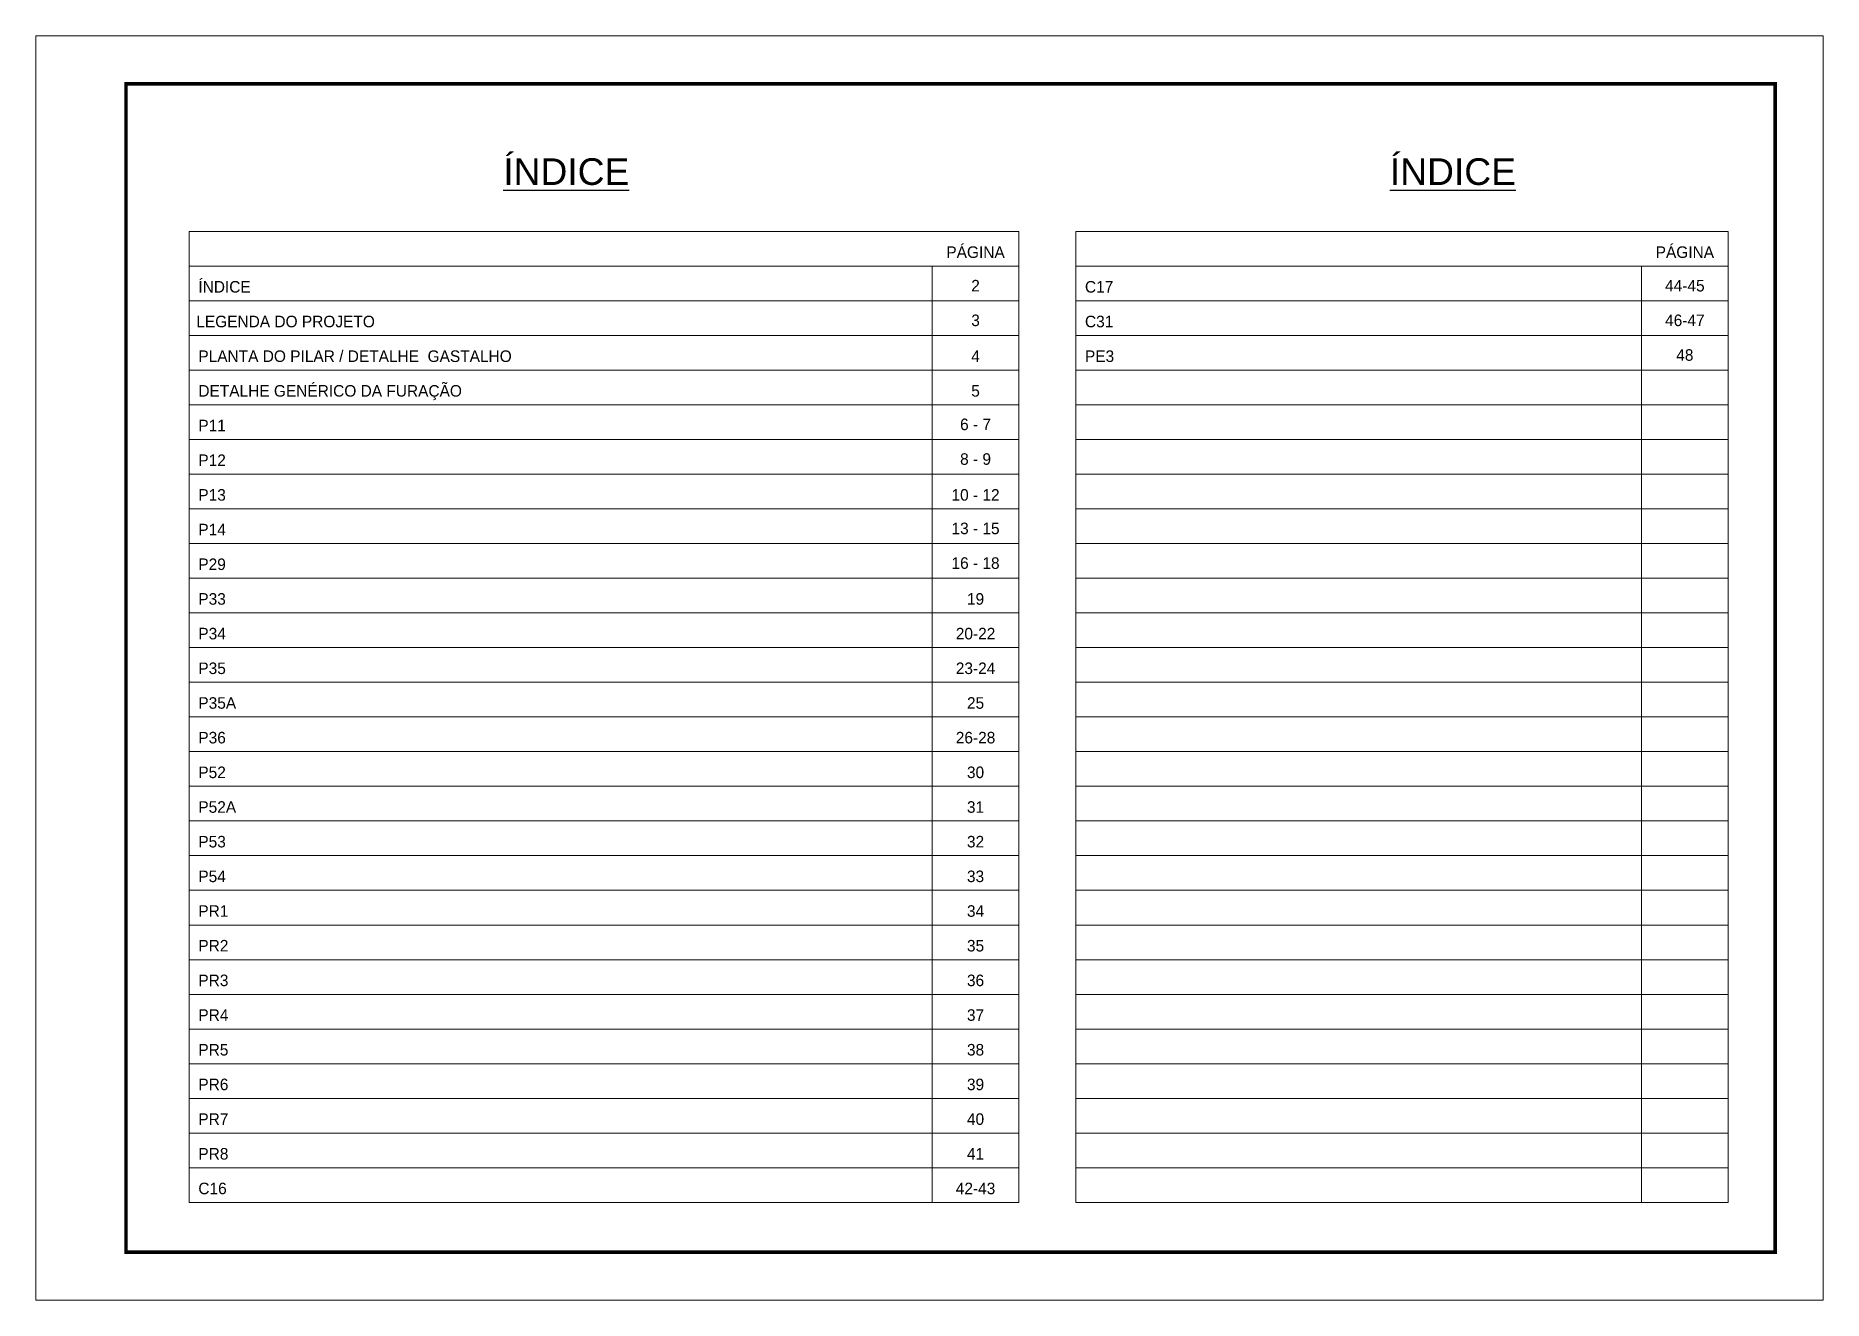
# Model space of a CAD drawing. Extents: x 2102 to 8383, y -13264 to 2718.
# Drawn here: x 3701 to 5186, y 1668 to 2718 of the extents above; entities that cross this region are included whole.
import ezdxf
from ezdxf.enums import TextEntityAlignment as Align

# ---------------------------------------------------------------- set-up
doc = ezdxf.new("R2010")
doc.units = 0
doc.layers.add('CARIMBO', color=255, linetype='Continuous', lineweight=9)
doc.layers.add('Folhas', color=255, linetype='Continuous', lineweight=9)
doc.styles.add('ARIAL', font='arial.ttf')
doc.styles.add('Tecnologia', font='')
doc.styles.get('Tecnologia').set_extended_font_data('Forgotten Futurist')

msp = doc.modelspace()

# ---------------------------------------------------------------- texts
at = {"color": 0, "linetype": 'Continuous', "ltscale": 5, "style": 'ARIAL'}
for p in [(4141.55, 2593.73), (4878.12, 2593.73)]:
    msp.add_text('%%UÍNDICE', height=22.118, dxfattribs=at).set_placement(p, align=Align.CENTER)
at = {"layer": 'CARIMBO', "style": 'Tecnologia'}
for s, height, p in [('PÁGINA', 9.599, (4481.54, 2533.12)), ('PÁGINA', 9.599, (5070.82, 2533.12)), ('2', 9.6, (4481.54, 2505.29)), ('44-45', 9.599, (5070.82, 2505.29)), ('3', 9.6, (4481.54, 2476.5)), ('46-47', 9.599, (5070.82, 2476.5)), ('4', 9.6, (4481.54, 2446.73)), ('48', 9.599, (5070.82, 2447.7)), ('5', 9.6, (4481.54, 2417.94)), ('6 - 7', 9.599, (4481.54, 2390.11)), ('8 - 9', 9.599, (4481.54, 2361.31)), ('10 - 12', 9.599, (4481.54, 2331.55)), ('13 - 15', 9.599, (4481.54, 2303.72)), ('16 - 18', 9.599, (4481.54, 2274.92)), ('19', 9.599, (4481.54, 2245.16)), ('20-22', 9.599, (4481.54, 2216.36)), ('23-24', 9.599, (4481.54, 2187.57)), ('25', 9.599, (4481.54, 2158.77)), ('26-28', 9.599, (4481.54, 2129.98)), ('30', 9.599, (4481.54, 2101.18)), ('31', 9.599, (4481.54, 2072.38)), ('32', 9.599, (4481.54, 2043.59)), ('33', 9.599, (4481.54, 2014.79)), ('34', 9.599, (4481.54, 1986)), ('35', 9.599, (4481.54, 1957.2)), ('36', 9.599, (4481.54, 1928.4)), ('37', 9.599, (4481.54, 1899.61)), ('38', 9.599, (4481.54, 1870.81)), ('39', 9.599, (4481.54, 1842.01)), ('40', 9.599, (4481.54, 1813.22)), ('41', 9.599, (4481.54, 1784.42)), ('42-43', 9.599, (4481.54, 1755.63))]:
    msp.add_text(s, height=height, dxfattribs=at).set_placement(p, align=Align.CENTER)
for s, height, p in [('ÍNDICE', 9.599, (3835.87, 2504.33)), ('C17', 9.599, (4572.44, 2504.33)), ('LEGENDA DO PROJETO', 9.5987, (3834.16, 2475.53)), ('C31', 9.599, (4572.44, 2475.53)), ('PLANTA DO PILAR / DETALHE  GASTALHO ', 9.5987, (3835.87, 2446.73)), ('PE3', 9.599, (4572.44, 2446.73)), ('DETALHE GENÉRICO DA FURAÇÃO', 9.5987, (3835.87, 2417.94)), ('P11', 9.599, (3835.87, 2389.14)), ('P12', 9.599, (3835.87, 2360.35)), ('P13', 9.599, (3835.87, 2331.55)), ('P14', 9.599, (3835.87, 2302.75)), ('P29', 9.599, (3835.87, 2273.96)), ('P33', 9.599, (3835.87, 2245.16)), ('P34', 9.599, (3835.87, 2216.36)), ('P35', 9.599, (3835.87, 2187.57)), ('P35A', 9.599, (3835.87, 2158.77)), ('P36', 9.599, (3835.87, 2129.98)), ('P52', 9.599, (3835.87, 2101.18)), ('P52A', 9.599, (3835.87, 2072.38)), ('P53', 9.599, (3835.87, 2043.59)), ('P54', 9.599, (3835.87, 2014.79)), ('PR1', 9.599, (3835.87, 1986)), ('PR2', 9.599, (3835.87, 1957.2)), ('PR3', 9.599, (3835.87, 1928.4)), ('PR4', 9.599, (3835.87, 1899.61)), ('PR5', 9.599, (3835.87, 1870.81)), ('PR6', 9.599, (3835.87, 1842.01)), ('PR7', 9.599, (3835.87, 1813.22)), ('PR8', 9.599, (3835.87, 1784.42)), ('C16', 9.599, (3835.87, 1755.63))]:
    msp.add_text(s, height=height, dxfattribs=at).set_placement(p)

# ---------------------------------------------------------------- linework, layer by layer
at = {"layer": 'CARIMBO'}
for p, q in [((3828.37, 2555.11), (4517.45, 2555.11)), ((3828.37, 2555.11), (3828.37, 1748.82)), ((4517.45, 2555.11), (4517.45, 1748.82)), ((4564.94, 2555.11), (5106.73, 2555.11)), ((4564.94, 2555.11), (4564.94, 1748.82)), ((5106.73, 2555.11), (5106.73, 1748.82)), ((3828.37, 2526.32), (4517.45, 2526.32)), ((4445.63, 2526.32), (4445.63, 1748.82)), ((4564.94, 2526.32), (5106.73, 2526.32)), ((5034.91, 2526.32), (5034.91, 1748.82)), ((3828.37, 2497.52), (4517.45, 2497.52)), ((4564.94, 2497.52), (5106.73, 2497.52)), ((3828.37, 2468.72), (4517.45, 2468.72)), ((4564.94, 2468.72), (5106.73, 2468.72)), ((3828.37, 2439.93), (4517.45, 2439.93)), ((4564.94, 2439.93), (5106.73, 2439.93)), ((3828.37, 2411.13), (4517.45, 2411.13)), ((4564.94, 2411.13), (5106.73, 2411.13)), ((3828.37, 2382.34), (4517.45, 2382.34)), ((4564.94, 2382.34), (5106.73, 2382.34)), ((3828.37, 2353.54), (4517.45, 2353.54)), ((4564.94, 2353.54), (5106.73, 2353.54)), ((3828.37, 2324.74), (4517.45, 2324.74)), ((4564.94, 2324.74), (5106.73, 2324.74)), ((3828.37, 2295.95), (4517.45, 2295.95)), ((4564.94, 2295.95), (5106.73, 2295.95)), ((3828.37, 2267.15), (4517.45, 2267.15)), ((4564.94, 2267.15), (5106.73, 2267.15)), ((3828.37, 2238.35), (4517.45, 2238.35)), ((4564.94, 2238.35), (5106.73, 2238.35)), ((3828.37, 2209.56), (4517.45, 2209.56)), ((4564.94, 2209.56), (5106.73, 2209.56)), ((3828.37, 2180.76), (4517.45, 2180.76)), ((4564.94, 2180.76), (5106.73, 2180.76)), ((3828.37, 2151.97), (4517.45, 2151.97)), ((4564.94, 2151.97), (5106.73, 2151.97)), ((3828.37, 2123.17), (4517.45, 2123.17)), ((4564.94, 2123.17), (5106.73, 2123.17)), ((3828.37, 2094.37), (4517.45, 2094.37)), ((4564.94, 2094.37), (5106.73, 2094.37)), ((3828.37, 2065.58), (4517.45, 2065.58)), ((4564.94, 2065.58), (5106.73, 2065.58)), ((3828.37, 2036.78), (4517.45, 2036.78)), ((4564.94, 2036.78), (5106.73, 2036.78)), ((3828.37, 2007.98), (4517.45, 2007.98)), ((4564.94, 2007.98), (5106.73, 2007.98)), ((3828.37, 1979.19), (4517.45, 1979.19)), ((4564.94, 1979.19), (5106.73, 1979.19)), ((3828.37, 1950.39), (4517.45, 1950.39)), ((4564.94, 1950.39), (5106.73, 1950.39)), ((3828.37, 1921.6), (4517.45, 1921.6)), ((4564.94, 1921.6), (5106.73, 1921.6)), ((3828.37, 1892.8), (4517.45, 1892.8)), ((4564.94, 1892.8), (5106.73, 1892.8)), ((3828.37, 1864), (4517.45, 1864)), ((4564.94, 1864), (5106.73, 1864)), ((3828.37, 1835.21), (4517.45, 1835.21)), ((4564.94, 1835.21), (5106.73, 1835.21)), ((3828.37, 1806.41), (4517.45, 1806.41)), ((4564.94, 1806.41), (5106.73, 1806.41)), ((3828.37, 1777.61), (4517.45, 1777.61)), ((4564.94, 1777.61), (5106.73, 1777.61)), ((3828.37, 1748.82), (4517.45, 1748.82)), ((4564.94, 1748.82), (5106.73, 1748.82))]:
    msp.add_line(p, q, dxfattribs=at)
at = {"layer": 'Folhas'}
msp.add_lwpolyline([(3700.78, 1667.6), (5185.78, 1667.6), (5185.78, 2717.6), (3700.78, 2717.6)], close=True, dxfattribs=at)
at = {"layer": 'Folhas', "color": 30, "const_width": 3}
msp.add_lwpolyline([(3775.78, 1707.6), (5145.78, 1707.6), (5145.78, 2677.6), (3775.78, 2677.6)], close=True, dxfattribs=at)

msp.set_redraw_order([(e.dxf.handle, doc.entitydb.next_handle()) for e in msp.query("TEXT MTEXT ATTDEF DIMENSION ARC_DIMENSION")])  # texts and dimensions are drawn at this point

doc.saveas('drawing.dxf')
